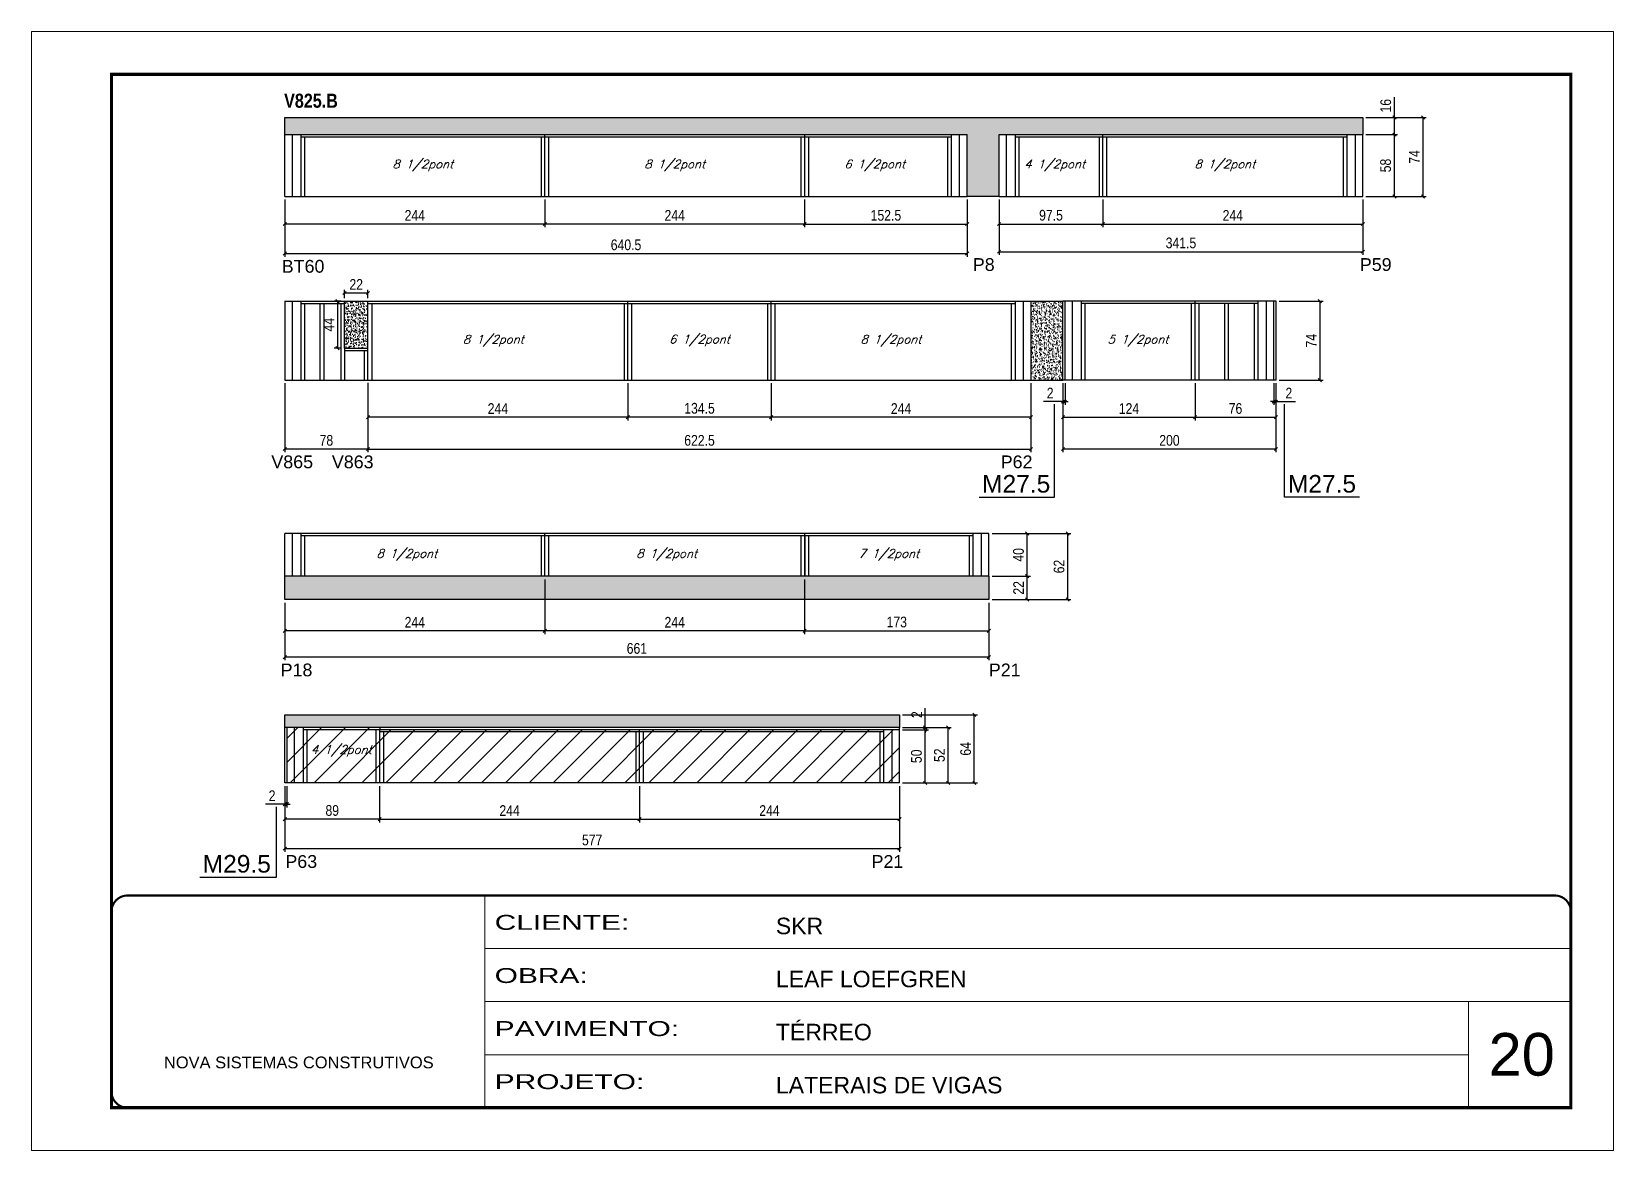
# Model space of a CAD drawing. Extents: x 3309 to 9590, y -2522 to 14608.
# Drawn here: x 8078 to 9563, y 8964 to 10014 of the extents above; entities that cross this region are included whole.
import ezdxf

# ---------------------------------------------------------------- set-up
doc = ezdxf.new("R2010")
doc.units = 0
doc.linetypes.add('CONTINUO', pattern=[0])
doc.linetypes.add('DASHED', pattern=[0.75, 0.5, -0.25])
for name, color, linetype in [('5', 5, 'Continuous'), ('COTA', 241, 'Continuous'), ('NOMENCLATURA', 7, 'Continuous'), ('Painéis', 200, 'Continuous'), ('SARR_2.2x7', 40, 'Continuous'), ('SARR_3.5x7', 81, 'Continuous'), ('texto', 7, 'Continuous')]:
    doc.layers.add(name, color=color, linetype=linetype)
for name, color, linetype, lineweight in [('CARIMBO', 255, 'Continuous', 9), ('Folhas', 255, 'Continuous', 9), ('Hachura', 251, 'Continuous', 9), ('SARRAFO DE PRESSAO', 251, 'DASHED', 9)]:
    doc.layers.add(name, color=color, linetype=linetype, lineweight=lineweight)
doc.styles.add('ARIAL', font='arial.ttf')
doc.styles.add('COTA TECNICA', font='techl___.ttf', dxfattribs={"height": 10})
doc.styles.add('Romans', font='romans.shx')
doc.styles.get("Standard").update_dxf_attribs({"font": 'arial.ttf'})
doc.styles.add('TECNICA', font='techb___.ttf', dxfattribs={"height": 10})
doc.styles.add('Tecnologia', font='')
doc.styles.get('Tecnologia').set_extended_font_data('Forgotten Futurist')
doc.dimstyles.new('PAINEL', dxfattribs={"dimtxt": 10, "dimasz": 3, "dimexe": 3, "dimexo": 3, "dimgap": 3, "dimtad": 1, "dimdec": 1, "dimzin": 12, "dimdsep": 46, "dimtxsty": 'COTA TECNICA', "dimblk1": 'OBLIQUE', "dimblk2": 'OBLIQUE', "dimsah": 1, "dimcen": 0.9, "dimclrd": 4, "dimclre": 4, "dimclrt": 240, "dimadec": 1, "dimazin": 3, "dimtfac": 1, "dimtdec": 1, "dimtmove": 0, "dimatfit": 3, "dimfxl": 1, "dimtolj": 1, "dimtzin": 12, "dimarcsym": 0})

msp = doc.modelspace()

# ---------------------------------------------------------------- texts
at = {"layer": '5', "linetype": 'Continuous'}
for s, rotation, p in [('P8', 0.00004, (8961.5, 9788.96)), ('P59', 0.00004, (9324.85, 9788.96)), ('BT60', 359.99996, (8312.7, 9787.31)), ('V865', 359.99996, (8302.93, 9603.75)), ('V863', 359.99996, (8359.75, 9603.75)), ('P62', 359.99996, (8987.7, 9603.75)), ('P18', 359.99996, (8311.64, 9408.47)), ('P21', 359.99996, (8976.55, 9408.47)), ('P63', 0.00004, (8316.09, 9228.68)), ('P21', 0.00004, (8866.46, 9228.68))]:
    msp.add_text(s, height=12, rotation=rotation, dxfattribs=at).set_placement(p)
at = {"layer": 'CARIMBO', "style": 'ARIAL'}
msp.add_text('20', height=40, dxfattribs=at).set_placement((9445.73, 9033.7))
at = {"layer": 'NOMENCLATURA', "style": 'TECNICA'}
msp.add_text('V825.B', height=13.2, dxfattribs=at).set_placement((8314.92, 9942.14))
at = {"layer": 'NOMENCLATURA', "linetype": 'Continuous'}
for s, p in [('M27.5', (8970.17, 9580.93)), ('M27.5', (9257.26, 9580.93)), ('M29.5', (8238.42, 9224.27, 0))]:
    msp.add_text(s, height=16.5, dxfattribs=at).set_placement(p)
at = {"layer": 'texto', "color": 2, "char_height": 8, "attachment_point": 5, "style": 'Romans'}
for s, insert in [('{\\Q19;\\C256;8 1/2pont}', (8445.14, 9887.95)), ('{\\Q19;\\C256;8 1/2pont}', (8681.64, 9887.95)), ('{\\Q19;\\C256;6 1/2pont}', (8869.39, 9887.95)), ('{\\Q19;\\C256;4 1/2pont}', (9038.39, 9887.95)), ('{\\Q19;\\C256;8 1/2pont}', (9198.14, 9887.95)), ('{\\Q19;\\C256;8 1/2pont}', (8511.37, 9723.48)), ('{\\Q19;\\C256;6 1/2pont}', (8704.89, 9723.62)), ('{\\Q19;\\C256;8 1/2pont}', (8884.64, 9723.48)), ('{\\Q19;\\C256;5 1/2pont}', (9116.64, 9723.48)), ('{\\Q19;\\C256;8 1/2pont}', (8430.14, 9522.46)), ('{\\Q19;\\C256;8 1/2pont}', (8674.14, 9522.46)), ('{\\Q19;\\C256;7 1/2pont}', (8882.64, 9522.46)), ('{\\Q19;\\C256;4 1/2pont}', (8368.64, 9338.43))]:
    msp.add_mtext(s, dxfattribs=dict(at, insert=insert))

# ---------------------------------------------------------------- blocks, each defined once
blk = doc.blocks.new('9999999999')
at = {"color": 30, "linetype": 'CONTINUO'}
for p, q in [((98564.6, 34230.2), (98564.6, 34429.4)), ((98564.6, 34379.6), (99584, 34379.6)), ((98564.6, 34329.8), (99488, 34329.8)), ((99584, 34329.8), (99488, 34329.8)), ((99488, 34329.8), (99488, 34230.2)), ((98564.6, 34280), (99488, 34280))]:
    blk.add_line(p, q, dxfattribs=at)
at = {"color": 30, "linetype": 'CONTINUO', "const_width": 2}
blk.add_lwpolyline([(99584, 34230.2), (99584, 34414.4, 0.414214), (99569, 34429.4), (98229, 34429.4, 0.414214), (98214, 34414.4), (98214, 34245.2, 0.414214), (98229, 34230.2), (99584, 34230.2)], format="xyb", dxfattribs=at)
at = {"layer": 'Folhas'}
blk.add_lwpolyline([(98139, 34190.2), (99624, 34190.2), (99624, 35240.2), (98139, 35240.2)], close=True, dxfattribs=at)
at = {"layer": 'Folhas', "color": 30, "const_width": 3}
blk.add_lwpolyline([(98214, 34230.2), (99584, 34230.2), (99584, 35200.2), (98214, 35200.2)], close=True, dxfattribs=at)
at = {"color": 7, "linetype": 'Continuous', "ltscale": 5, "style": 'ARIAL'}
for s, height, p in [('SKR', 15.48, (98837.7, 34393.1)), ('LEAF LOEFGREN', 15.483, (98837.7, 34343.3)), ('TÉRREO', 15.48, (98837.7, 34293.5)), ('NOVA SISTEMAS CONSTRUTIVOS', 11.059, (98263.2, 34267.2)), ('LATERAIS DE VIGAS', 15.483, (98837.7, 34243.7))]:
    blk.add_text(s, height=height, dxfattribs=at).set_placement(p)
at = {"layer": 'Folhas', "color": 7, "style": 'Tecnologia', "width": 1.5}
for s, p in [('CLIENTE:', (98573.7, 34397.2)), ('OBRA:', (98573.7, 34347.3)), ('PAVIMENTO:', (98573.7, 34297.5)), ('PROJETO:', (98573.7, 34247.7))]:
    blk.add_text(s, height=14, dxfattribs=at).set_placement(p)
blk = doc.blocks.new('_Oblique')
at = {"color": 0, "linetype": 'ByBlock', "lineweight": -2}
blk.add_line((-0.5, -0.5), (0.5, 0.5), dxfattribs=at)
blk = doc.blocks.new('*D2009')
at = {"layer": 'COTA', "color": 4, "linetype": 'ByBlock', "lineweight": -2, "transparency": 16777216}
for p, q in [((8986.1, 9855.9), (8986.1, 9830)), ((9083.6, 9855.9), (9083.6, 9830)), ((8986.1, 9833), (9083.6, 9833))]:
    blk.add_line(p, q, dxfattribs=at)
at = {"layer": 'Defpoints', "color": 0, "linetype": 'ByBlock', "transparency": 16777216}
for p in [(8986.1, 9858.9), (9083.6, 9858.9), (9083.6, 9833)]:
    blk.add_point(p, dxfattribs=at)
at = {"layer": 'COTA', "color": 4, "linetype": 'ByBlock', "lineweight": -2, "transparency": 16777216, "xscale": 3, "yscale": 3, "zscale": 3, "rotation": 180}
blk.add_blockref('_Oblique', (8986.1, 9833), dxfattribs=at)
at = {"layer": 'COTA', "color": 4, "linetype": 'ByBlock', "lineweight": -2, "transparency": 16777216, "xscale": 3, "yscale": 3, "zscale": 3}
blk.add_blockref('_Oblique', (9083.6, 9833), dxfattribs=at)
at = {"layer": 'COTA', "color": 240, "linetype": 'ByBlock', "transparency": 16777216, "insert": (9034.9, 9841.2), "char_height": 10, "attachment_point": 5, "style": 'COTA TECNICA'}
blk.add_mtext('\\A1;97.5', dxfattribs=at)
blk = doc.blocks.new('*D2010')
at = {"layer": 'COTA', "color": 4, "linetype": 'ByBlock', "lineweight": -2, "transparency": 16777216}
for p, q in [((9083.6, 9855.9), (9083.6, 9830)), ((9327.6, 9855.9), (9327.6, 9830)), ((9083.6, 9833), (9327.6, 9833))]:
    blk.add_line(p, q, dxfattribs=at)
at = {"layer": 'Defpoints', "color": 0, "linetype": 'ByBlock', "transparency": 16777216}
for p in [(9083.6, 9858.9), (9327.6, 9858.9), (9327.6, 9833)]:
    blk.add_point(p, dxfattribs=at)
at = {"layer": 'COTA', "color": 4, "linetype": 'ByBlock', "lineweight": -2, "transparency": 16777216, "xscale": 3, "yscale": 3, "zscale": 3, "rotation": 180}
blk.add_blockref('_Oblique', (9083.6, 9833), dxfattribs=at)
at = {"layer": 'COTA', "color": 4, "linetype": 'ByBlock', "lineweight": -2, "transparency": 16777216, "xscale": 3, "yscale": 3, "zscale": 3}
blk.add_blockref('_Oblique', (9327.6, 9833), dxfattribs=at)
at = {"layer": 'COTA', "color": 240, "linetype": 'ByBlock', "transparency": 16777216, "insert": (9205.6, 9841.1), "char_height": 10, "attachment_point": 5, "style": 'COTA TECNICA'}
blk.add_mtext('\\A1;244', dxfattribs=at)
blk = doc.blocks.new('*D2014')
at = {"layer": 'COTA', "color": 4, "linetype": 'ByBlock', "lineweight": -2, "transparency": 16777216}
for p, q in [((8986.1, 9855.9), (8986.1, 9804)), ((9327.6, 9855.9), (9327.6, 9804)), ((8986.1, 9807), (9327.6, 9807))]:
    blk.add_line(p, q, dxfattribs=at)
at = {"layer": 'Defpoints', "color": 0, "linetype": 'ByBlock', "transparency": 16777216}
for p in [(8986.1, 9858.9), (9327.6, 9858.9), (9327.6, 9807)]:
    blk.add_point(p, dxfattribs=at)
at = {"layer": 'COTA', "color": 4, "linetype": 'ByBlock', "lineweight": -2, "transparency": 16777216, "xscale": 3, "yscale": 3, "zscale": 3, "rotation": 180}
blk.add_blockref('_Oblique', (8986.1, 9807), dxfattribs=at)
at = {"layer": 'COTA', "color": 4, "linetype": 'ByBlock', "lineweight": -2, "transparency": 16777216, "xscale": 3, "yscale": 3, "zscale": 3}
blk.add_blockref('_Oblique', (9327.6, 9807), dxfattribs=at)
at = {"layer": 'COTA', "color": 240, "linetype": 'ByBlock', "transparency": 16777216, "insert": (9156.9, 9815.2), "char_height": 10, "attachment_point": 5, "style": 'COTA TECNICA'}
blk.add_mtext('\\A1;341.5', dxfattribs=at)
blk = doc.blocks.new('*D2011')
at = {"layer": 'COTA', "color": 4, "linetype": 'ByBlock', "lineweight": -2, "transparency": 16777216}
for p, q in [((8803.6, 9855.9), (8803.6, 9830)), ((8956.1, 9855.9), (8956.1, 9830)), ((8803.6, 9833), (8956.1, 9833))]:
    blk.add_line(p, q, dxfattribs=at)
at = {"layer": 'Defpoints', "color": 0, "linetype": 'ByBlock', "transparency": 16777216}
for p in [(8803.6, 9858.9), (8956.1, 9858.9), (8956.1, 9833)]:
    blk.add_point(p, dxfattribs=at)
at = {"layer": 'COTA', "color": 4, "linetype": 'ByBlock', "lineweight": -2, "transparency": 16777216, "xscale": 3, "yscale": 3, "zscale": 3, "rotation": 180}
blk.add_blockref('_Oblique', (8803.6, 9833), dxfattribs=at)
at = {"layer": 'COTA', "color": 4, "linetype": 'ByBlock', "lineweight": -2, "transparency": 16777216, "xscale": 3, "yscale": 3, "zscale": 3}
blk.add_blockref('_Oblique', (8956.1, 9833), dxfattribs=at)
at = {"layer": 'COTA', "color": 240, "linetype": 'ByBlock', "transparency": 16777216, "insert": (8879.9, 9841.1), "char_height": 10, "attachment_point": 5, "style": 'COTA TECNICA'}
blk.add_mtext('\\A1;152.5', dxfattribs=at)
blk = doc.blocks.new('*D2015')
at = {"layer": 'COTA', "color": 4, "linetype": 'ByBlock', "lineweight": -2, "transparency": 16777216}
for p, q in [((8315.6, 9855.9), (8315.6, 9802.3)), ((8956.1, 9855.9), (8956.1, 9802.3)), ((8315.6, 9805.3), (8956.1, 9805.3))]:
    blk.add_line(p, q, dxfattribs=at)
at = {"layer": 'Defpoints', "color": 0, "linetype": 'ByBlock', "transparency": 16777216}
for p in [(8315.6, 9858.9), (8956.1, 9858.9), (8956.1, 9805.3)]:
    blk.add_point(p, dxfattribs=at)
at = {"layer": 'COTA', "color": 4, "linetype": 'ByBlock', "lineweight": -2, "transparency": 16777216, "xscale": 3, "yscale": 3, "zscale": 3, "rotation": 180}
blk.add_blockref('_Oblique', (8315.6, 9805.3), dxfattribs=at)
at = {"layer": 'COTA', "color": 4, "linetype": 'ByBlock', "lineweight": -2, "transparency": 16777216, "xscale": 3, "yscale": 3, "zscale": 3}
blk.add_blockref('_Oblique', (8956.1, 9805.3), dxfattribs=at)
at = {"layer": 'COTA', "color": 240, "linetype": 'ByBlock', "transparency": 16777216, "insert": (8635.9, 9813.4), "char_height": 10, "attachment_point": 5, "style": 'COTA TECNICA'}
blk.add_mtext('\\A1;640.5', dxfattribs=at)
blk = doc.blocks.new('*D2016')
at = {"layer": 'COTA', "color": 4, "lineweight": -2, "transparency": 16777216}
for p, q in [((9330.6, 9916.9), (9360.3, 9916.9)), ((9357.3, 9858.9), (9357.3, 9916.9)), ((9330.6, 9858.9), (9360.3, 9858.9))]:
    blk.add_line(p, q, dxfattribs=at)
at = {"layer": 'Defpoints', "color": 0, "transparency": 16777216}
for p in [(9327.6, 9916.9), (9357.3, 9916.9), (9327.6, 9858.9)]:
    blk.add_point(p, dxfattribs=at)
at = {"layer": 'COTA', "color": 4, "lineweight": -2, "transparency": 16777216, "xscale": 3, "yscale": 3, "zscale": 3}
for p, rotation in [((9357.3, 9916.9), 90), ((9357.3, 9858.9), 270)]:
    blk.add_blockref('_Oblique', p, dxfattribs=dict(at, rotation=rotation))
at = {"layer": 'COTA', "color": 240, "transparency": 16777216, "insert": (9349.1, 9887.9), "char_height": 10, "attachment_point": 5, "rotation": 90, "style": 'COTA TECNICA'}
blk.add_mtext('\\A1;58', dxfattribs=at)
blk = doc.blocks.new('*D2012')
at = {"layer": 'COTA', "color": 4, "lineweight": -2, "transparency": 16777216}
for p, q in [((8559.6, 9855.9), (8559.6, 9830)), ((8803.6, 9855.9), (8803.6, 9830)), ((8803.6, 9833), (8559.6, 9833))]:
    blk.add_line(p, q, dxfattribs=at)
at = {"layer": 'Defpoints', "color": 0, "transparency": 16777216}
for p in [(8559.6, 9858.9, 0), (8803.6, 9858.9, 0), (8559.6, 9833)]:
    blk.add_point(p, dxfattribs=at)
at = {"layer": 'COTA', "color": 4, "lineweight": -2, "transparency": 16777216, "xscale": 3, "yscale": 3, "zscale": 3, "rotation": 180}
blk.add_blockref('_Oblique', (8559.6, 9833), dxfattribs=at)
at = {"layer": 'COTA', "color": 4, "lineweight": -2, "transparency": 16777216, "xscale": 3, "yscale": 3, "zscale": 3}
blk.add_blockref('_Oblique', (8803.6, 9833), dxfattribs=at)
at = {"layer": 'COTA', "color": 240, "transparency": 16777216, "insert": (8681.6, 9841.1), "char_height": 10, "attachment_point": 5, "style": 'COTA TECNICA'}
blk.add_mtext('\\A1;244', dxfattribs=at)
blk = doc.blocks.new('*D2013')
at = {"layer": 'COTA', "color": 4, "lineweight": -2, "transparency": 16777216}
for p, q in [((9330.6, 9932.9), (9387.1, 9932.9)), ((9384.1, 9932.9), (9384.1, 9858.9)), ((9330.6, 9858.9), (9387.1, 9858.9))]:
    blk.add_line(p, q, dxfattribs=at)
at = {"layer": 'Defpoints', "color": 0, "transparency": 16777216}
for p in [(9327.6, 9932.9, 0), (9327.6, 9858.9, 0), (9384.1, 9858.9)]:
    blk.add_point(p, dxfattribs=at)
at = {"layer": 'COTA', "color": 4, "lineweight": -2, "transparency": 16777216, "xscale": 3, "yscale": 3, "zscale": 3}
for p, rotation in [((9384.1, 9932.9), 90), ((9384.1, 9858.9), 270)]:
    blk.add_blockref('_Oblique', p, dxfattribs=dict(at, rotation=rotation))
at = {"layer": 'COTA', "color": 240, "transparency": 16777216, "insert": (9376.1, 9895.9), "char_height": 10, "attachment_point": 5, "rotation": 90, "style": 'COTA TECNICA'}
blk.add_mtext('\\A1;74', dxfattribs=at)
blk = doc.blocks.new('*D2017')
at = {"layer": 'COTA', "color": 4, "lineweight": -2, "transparency": 16777216}
for p, q in [((8315.6, 9855.9), (8315.6, 9830)), ((8559.6, 9855.9), (8559.6, 9830)), ((8559.6, 9833), (8315.6, 9833))]:
    blk.add_line(p, q, dxfattribs=at)
at = {"layer": 'Defpoints', "color": 0, "transparency": 16777216}
for p in [(8315.6, 9858.9, 0), (8559.6, 9858.9, 0), (8315.6, 9833)]:
    blk.add_point(p, dxfattribs=at)
at = {"layer": 'COTA', "color": 4, "lineweight": -2, "transparency": 16777216, "xscale": 3, "yscale": 3, "zscale": 3, "rotation": 180}
blk.add_blockref('_Oblique', (8315.6, 9833), dxfattribs=at)
at = {"layer": 'COTA', "color": 4, "lineweight": -2, "transparency": 16777216, "xscale": 3, "yscale": 3, "zscale": 3}
blk.add_blockref('_Oblique', (8559.6, 9833), dxfattribs=at)
at = {"layer": 'COTA', "color": 240, "transparency": 16777216, "insert": (8437.6, 9841.1), "char_height": 10, "attachment_point": 5, "style": 'COTA TECNICA'}
blk.add_mtext('\\A1;244', dxfattribs=at)
blk = doc.blocks.new('*D2018')
at = {"layer": 'COTA', "color": 4, "lineweight": -2, "transparency": 16777216}
for p, q in [((9357.3, 9932.9), (9357.3, 9952)), ((9330.6, 9932.9), (9360.3, 9932.9)), ((9357.3, 9916.9), (9357.3, 9932.9)), ((9330.6, 9916.9), (9360.3, 9916.9))]:
    blk.add_line(p, q, dxfattribs=at)
at = {"layer": 'Defpoints', "color": 0, "transparency": 16777216}
for p in [(9327.6, 9932.9, 0), (9357.3, 9932.9), (9327.6, 9916.9, 0)]:
    blk.add_point(p, dxfattribs=at)
at = {"layer": 'COTA', "color": 4, "lineweight": -2, "transparency": 16777216, "xscale": 3, "yscale": 3, "zscale": 3}
for p, rotation in [((9357.3, 9932.9), 90), ((9357.3, 9916.9), 270)]:
    blk.add_blockref('_Oblique', p, dxfattribs=dict(at, rotation=rotation))
at = {"layer": 'COTA', "color": 240, "transparency": 16777216, "insert": (9349.2, 9944), "char_height": 10, "attachment_point": 5, "rotation": 90, "style": 'COTA TECNICA'}
blk.add_mtext('\\A1;16', dxfattribs=at)
blk = doc.blocks.new('*D2020')
at = {"layer": 'COTA', "color": 4, "lineweight": -2, "transparency": 16777216}
for p, q in [((8393.6, 9683.5), (8393.6, 9648.7)), ((8637.6, 9683.5), (8637.6, 9648.7)), ((8637.6, 9651.7), (8393.6, 9651.7))]:
    blk.add_line(p, q, dxfattribs=at)
at = {"layer": 'Defpoints', "color": 0, "transparency": 16777216}
for p in [(8393.6, 9686.5), (8637.6, 9686.5), (8393.6, 9651.7)]:
    blk.add_point(p, dxfattribs=at)
at = {"layer": 'COTA', "color": 4, "lineweight": -2, "transparency": 16777216, "xscale": 3, "yscale": 3, "zscale": 3, "rotation": 180}
blk.add_blockref('_Oblique', (8393.6, 9651.7), dxfattribs=at)
at = {"layer": 'COTA', "color": 4, "lineweight": -2, "transparency": 16777216, "xscale": 3, "yscale": 3, "zscale": 3}
blk.add_blockref('_Oblique', (8637.6, 9651.7), dxfattribs=at)
at = {"layer": 'COTA', "color": 240, "transparency": 16777216, "insert": (8515.6, 9659.8), "char_height": 10, "attachment_point": 5, "style": 'COTA TECNICA'}
blk.add_mtext('\\A1;244', dxfattribs=at)
blk = doc.blocks.new('*D2019')
at = {"layer": 'COTA', "color": 4, "lineweight": -2, "transparency": 16777216}
for p, q in [((8315.6, 9683.5), (8315.6, 9618.8)), ((8393.6, 9683.5), (8393.6, 9618.8)), ((8393.6, 9621.8), (8315.6, 9621.8))]:
    blk.add_line(p, q, dxfattribs=at)
at = {"layer": 'Defpoints', "color": 0, "transparency": 16777216}
for p in [(8315.6, 9686.5), (8393.6, 9686.5), (8315.6, 9621.8)]:
    blk.add_point(p, dxfattribs=at)
at = {"layer": 'COTA', "color": 4, "lineweight": -2, "transparency": 16777216, "xscale": 3, "yscale": 3, "zscale": 3, "rotation": 180}
blk.add_blockref('_Oblique', (8315.6, 9621.8), dxfattribs=at)
at = {"layer": 'COTA', "color": 4, "lineweight": -2, "transparency": 16777216, "xscale": 3, "yscale": 3, "zscale": 3}
blk.add_blockref('_Oblique', (8393.6, 9621.8), dxfattribs=at)
at = {"layer": 'COTA', "color": 240, "transparency": 16777216, "insert": (8354.6, 9629.9), "char_height": 10, "attachment_point": 5, "style": 'COTA TECNICA'}
blk.add_mtext('\\A1;78', dxfattribs=at)
blk = doc.blocks.new('*D2021')
at = {"layer": 'COTA', "color": 4, "lineweight": -2, "transparency": 16777216}
for p, q in [((8772.1, 9683.5), (8772.1, 9648.7)), ((9016.1, 9683.5), (9016.1, 9648.7)), ((9016.1, 9651.7), (8772.1, 9651.7))]:
    blk.add_line(p, q, dxfattribs=at)
at = {"layer": 'Defpoints', "color": 0, "transparency": 16777216}
for p in [(8772.1, 9686.5), (9016.1, 9686.5), (8772.1, 9651.7)]:
    blk.add_point(p, dxfattribs=at)
at = {"layer": 'COTA', "color": 4, "lineweight": -2, "transparency": 16777216, "xscale": 3, "yscale": 3, "zscale": 3, "rotation": 180}
blk.add_blockref('_Oblique', (8772.1, 9651.7), dxfattribs=at)
at = {"layer": 'COTA', "color": 4, "lineweight": -2, "transparency": 16777216, "xscale": 3, "yscale": 3, "zscale": 3}
blk.add_blockref('_Oblique', (9016.1, 9651.7), dxfattribs=at)
at = {"layer": 'COTA', "color": 240, "transparency": 16777216, "insert": (8894.1, 9659.8), "char_height": 10, "attachment_point": 5, "style": 'COTA TECNICA'}
blk.add_mtext('\\A1;244', dxfattribs=at)
blk = doc.blocks.new('*D2022')
at = {"layer": 'COTA', "color": 4, "lineweight": -2, "transparency": 16777216}
for p, q in [((8637.6, 9683.5), (8637.6, 9648.7)), ((8772.1, 9683.5), (8772.1, 9648.7)), ((8772.1, 9651.7), (8637.6, 9651.7))]:
    blk.add_line(p, q, dxfattribs=at)
at = {"layer": 'Defpoints', "color": 0, "transparency": 16777216}
for p in [(8637.6, 9686.5), (8772.1, 9686.5), (8637.6, 9651.7)]:
    blk.add_point(p, dxfattribs=at)
at = {"layer": 'COTA', "color": 4, "lineweight": -2, "transparency": 16777216, "xscale": 3, "yscale": 3, "zscale": 3, "rotation": 180}
blk.add_blockref('_Oblique', (8637.6, 9651.7), dxfattribs=at)
at = {"layer": 'COTA', "color": 4, "lineweight": -2, "transparency": 16777216, "xscale": 3, "yscale": 3, "zscale": 3}
blk.add_blockref('_Oblique', (8772.1, 9651.7), dxfattribs=at)
at = {"layer": 'COTA', "color": 240, "transparency": 16777216, "insert": (8704.9, 9660), "char_height": 10, "attachment_point": 5, "style": 'COTA TECNICA'}
blk.add_mtext('\\A1;134.5', dxfattribs=at)
blk = doc.blocks.new('*D2023')
at = {"layer": 'COTA', "color": 4, "lineweight": -2, "transparency": 16777216}
for p, q in [((8371.6, 9763.5), (8371.6, 9771.3)), ((8393.6, 9763.5), (8393.6, 9771.3)), ((8371.6, 9768.3), (8393.6, 9768.3))]:
    blk.add_line(p, q, dxfattribs=at)
at = {"layer": 'Defpoints', "color": 0, "transparency": 16777216}
for p in [(8371.6, 9760.5), (8393.6, 9768.3), (8393.6, 9760.5)]:
    blk.add_point(p, dxfattribs=at)
at = {"layer": 'COTA', "color": 4, "lineweight": -2, "transparency": 16777216, "xscale": 3, "yscale": 3, "zscale": 3, "rotation": 180}
blk.add_blockref('_Oblique', (8371.6, 9768.3), dxfattribs=at)
at = {"layer": 'COTA', "color": 4, "lineweight": -2, "transparency": 16777216, "xscale": 3, "yscale": 3, "zscale": 3}
blk.add_blockref('_Oblique', (8393.6, 9768.3), dxfattribs=at)
at = {"layer": 'COTA', "color": 240, "transparency": 16777216, "insert": (8382.6, 9776.3), "char_height": 10, "attachment_point": 5, "style": 'COTA TECNICA'}
blk.add_mtext('\\A1;22', dxfattribs=at)
blk = doc.blocks.new('*D2024')
at = {"layer": 'COTA', "color": 4, "lineweight": -2, "transparency": 16777216}
for p, q in [((8368.6, 9760.5), (8362, 9760.5)), ((8365, 9760.5), (8365, 9716.5)), ((8368.6, 9716.5), (8362, 9716.5))]:
    blk.add_line(p, q, dxfattribs=at)
at = {"layer": 'Defpoints', "color": 0, "transparency": 16777216}
for p in [(8371.6, 9760.5), (8365, 9716.5), (8371.6, 9716.5)]:
    blk.add_point(p, dxfattribs=at)
at = {"layer": 'COTA', "color": 4, "lineweight": -2, "transparency": 16777216, "xscale": 3, "yscale": 3, "zscale": 3}
for p, rotation in [((8365, 9760.5), 90), ((8365, 9716.5), 270)]:
    blk.add_blockref('_Oblique', p, dxfattribs=dict(at, rotation=rotation))
at = {"layer": 'COTA', "color": 240, "transparency": 16777216, "insert": (8356.9, 9738.5), "char_height": 10, "attachment_point": 5, "rotation": 90, "style": 'COTA TECNICA'}
blk.add_mtext('\\A1;44', dxfattribs=at)
blk = doc.blocks.new('*D2025')
at = {"layer": 'COTA', "color": 4, "lineweight": -2, "transparency": 16777216}
for p, q in [((9046.1, 9683.5), (9046.1, 9618.8)), ((9246.1, 9683.5), (9246.1, 9618.8)), ((9246.1, 9621.8), (9046.1, 9621.8))]:
    blk.add_line(p, q, dxfattribs=at)
at = {"layer": 'Defpoints', "color": 0, "transparency": 16777216}
for p in [(9046.1, 9686.5), (9246.1, 9686.5), (9046.1, 9621.8)]:
    blk.add_point(p, dxfattribs=at)
at = {"layer": 'COTA', "color": 4, "lineweight": -2, "transparency": 16777216, "xscale": 3, "yscale": 3, "zscale": 3, "rotation": 180}
blk.add_blockref('_Oblique', (9046.1, 9621.8), dxfattribs=at)
at = {"layer": 'COTA', "color": 4, "lineweight": -2, "transparency": 16777216, "xscale": 3, "yscale": 3, "zscale": 3}
blk.add_blockref('_Oblique', (9246.1, 9621.8), dxfattribs=at)
at = {"layer": 'COTA', "color": 240, "transparency": 16777216, "insert": (9146.1, 9629.9), "char_height": 10, "attachment_point": 5, "style": 'COTA TECNICA'}
blk.add_mtext('\\A1;200', dxfattribs=at)
blk = doc.blocks.new('*D2026')
at = {"layer": 'COTA', "color": 4, "lineweight": -2, "transparency": 16777216}
for p, q in [((8393.6, 9683.9), (8393.6, 9618.8)), ((9016.1, 9683.5), (9016.1, 9618.8)), ((8393.6, 9621.8), (9016.1, 9621.8))]:
    blk.add_line(p, q, dxfattribs=at)
at = {"layer": 'Defpoints', "color": 0, "transparency": 16777216}
for p in [(8393.6, 9686.9), (9016.1, 9686.5), (9016.1, 9621.8)]:
    blk.add_point(p, dxfattribs=at)
at = {"layer": 'COTA', "color": 4, "lineweight": -2, "transparency": 16777216, "xscale": 3, "yscale": 3, "zscale": 3, "rotation": 180}
blk.add_blockref('_Oblique', (8393.6, 9621.8), dxfattribs=at)
at = {"layer": 'COTA', "color": 4, "lineweight": -2, "transparency": 16777216, "xscale": 3, "yscale": 3, "zscale": 3}
blk.add_blockref('_Oblique', (9016.1, 9621.8), dxfattribs=at)
at = {"layer": 'COTA', "color": 240, "transparency": 16777216, "insert": (8704.9, 9629.9), "char_height": 10, "attachment_point": 5, "style": 'COTA TECNICA'}
blk.add_mtext('\\A1;622.5', dxfattribs=at)
blk = doc.blocks.new('*D2027')
at = {"layer": 'COTA', "color": 4, "lineweight": -2, "transparency": 16777216}
for p, q in [((9046.1, 9683.5), (9046.1, 9648.7)), ((9170.1, 9683.5), (9170.1, 9648.7)), ((9046.1, 9651.7), (9170.1, 9651.7))]:
    blk.add_line(p, q, dxfattribs=at)
at = {"layer": 'Defpoints', "color": 0, "transparency": 16777216}
for p in [(9046.1, 9686.5), (9170.1, 9686.5), (9170.1, 9651.7)]:
    blk.add_point(p, dxfattribs=at)
at = {"layer": 'COTA', "color": 4, "lineweight": -2, "transparency": 16777216, "xscale": 3, "yscale": 3, "zscale": 3, "rotation": 180}
blk.add_blockref('_Oblique', (9046.1, 9651.7), dxfattribs=at)
at = {"layer": 'COTA', "color": 4, "lineweight": -2, "transparency": 16777216, "xscale": 3, "yscale": 3, "zscale": 3}
blk.add_blockref('_Oblique', (9170.1, 9651.7), dxfattribs=at)
at = {"layer": 'COTA', "color": 240, "transparency": 16777216, "insert": (9108.1, 9659.8), "char_height": 10, "attachment_point": 5, "style": 'COTA TECNICA'}
blk.add_mtext('\\A1;124', dxfattribs=at)
blk = doc.blocks.new('*D2028')
at = {"layer": 'COTA', "color": 4, "lineweight": -2, "transparency": 16777216}
for p, q in [((9170.1, 9683.5), (9170.1, 9648.7)), ((9246.1, 9683.5), (9246.1, 9648.7)), ((9170.1, 9651.7), (9246.1, 9651.7))]:
    blk.add_line(p, q, dxfattribs=at)
at = {"layer": 'Defpoints', "color": 0, "transparency": 16777216}
for p in [(9170.1, 9686.5), (9246.1, 9686.5), (9246.1, 9651.7)]:
    blk.add_point(p, dxfattribs=at)
at = {"layer": 'COTA', "color": 4, "lineweight": -2, "transparency": 16777216, "xscale": 3, "yscale": 3, "zscale": 3, "rotation": 180}
blk.add_blockref('_Oblique', (9170.1, 9651.7), dxfattribs=at)
at = {"layer": 'COTA', "color": 4, "lineweight": -2, "transparency": 16777216, "xscale": 3, "yscale": 3, "zscale": 3}
blk.add_blockref('_Oblique', (9246.1, 9651.7), dxfattribs=at)
at = {"layer": 'COTA', "color": 240, "transparency": 16777216, "insert": (9208.1, 9659.8), "char_height": 10, "attachment_point": 5, "style": 'COTA TECNICA'}
blk.add_mtext('\\A1;76', dxfattribs=at)
blk = doc.blocks.new('*D2029')
at = {"layer": 'COTA', "color": 4, "lineweight": -2, "transparency": 16777216}
for p, q in [((9046.1, 9683.5), (9046.1, 9663.3)), ((9048.1, 9683.5), (9048.1, 9663.3)), ((9046.1, 9666.3), (9028, 9666.3)), ((9048.1, 9666.3), (9046.1, 9666.3)), ((9048.1, 9666.3), (9051.1, 9666.3))]:
    blk.add_line(p, q, dxfattribs=at)
at = {"layer": 'Defpoints', "color": 0, "transparency": 16777216}
for p in [(9046.1, 9686.5), (9048.1, 9686.5), (9046.1, 9666.3)]:
    blk.add_point(p, dxfattribs=at)
at = {"layer": 'COTA', "color": 4, "lineweight": -2, "transparency": 16777216, "xscale": 3, "yscale": 3, "zscale": 3}
blk.add_blockref('_Oblique', (9046.1, 9666.3), dxfattribs=at)
at = {"layer": 'COTA', "color": 4, "lineweight": -2, "transparency": 16777216, "xscale": 3, "yscale": 3, "zscale": 3, "rotation": 180}
blk.add_blockref('_Oblique', (9048.1, 9666.3), dxfattribs=at)
at = {"layer": 'COTA', "color": 240, "transparency": 16777216, "insert": (9034.1, 9674.3), "char_height": 10, "attachment_point": 5, "style": 'COTA TECNICA'}
blk.add_mtext('\\A1;2', dxfattribs=at)
blk = doc.blocks.new('*D2030')
at = {"layer": 'COTA', "color": 4, "lineweight": -2, "transparency": 16777216}
for p, q in [((9244.1, 9683.5), (9244.1, 9663.3)), ((9246.1, 9683.5), (9246.1, 9663.3)), ((9244.1, 9666.3), (9241.1, 9666.3)), ((9244.1, 9666.3), (9246.1, 9666.3)), ((9246.1, 9666.3), (9264.3, 9666.3))]:
    blk.add_line(p, q, dxfattribs=at)
at = {"layer": 'Defpoints', "color": 0, "transparency": 16777216}
for p in [(9244.1, 9686.5), (9246.1, 9686.5), (9246.1, 9666.3)]:
    blk.add_point(p, dxfattribs=at)
at = {"layer": 'COTA', "color": 4, "lineweight": -2, "transparency": 16777216, "xscale": 3, "yscale": 3, "zscale": 3}
blk.add_blockref('_Oblique', (9244.1, 9666.3), dxfattribs=at)
at = {"layer": 'COTA', "color": 4, "lineweight": -2, "transparency": 16777216, "xscale": 3, "yscale": 3, "zscale": 3, "rotation": 180}
blk.add_blockref('_Oblique', (9246.1, 9666.3), dxfattribs=at)
at = {"layer": 'COTA', "color": 240, "transparency": 16777216, "insert": (9258.2, 9674.3), "char_height": 10, "attachment_point": 5, "style": 'COTA TECNICA'}
blk.add_mtext('\\A1;2', dxfattribs=at)
blk = doc.blocks.new('*D2031')
at = {"layer": 'COTA', "color": 4, "lineweight": -2, "transparency": 16777216}
for p, q in [((9249.1, 9760.5), (9290.3, 9760.5)), ((9287.3, 9760.5), (9287.3, 9686.5)), ((9249.1, 9686.5), (9290.3, 9686.5))]:
    blk.add_line(p, q, dxfattribs=at)
at = {"layer": 'Defpoints', "color": 0, "transparency": 16777216}
for p in [(9246.1, 9760.5), (9246.1, 9686.5), (9287.3, 9686.5)]:
    blk.add_point(p, dxfattribs=at)
at = {"layer": 'COTA', "color": 4, "lineweight": -2, "transparency": 16777216, "xscale": 3, "yscale": 3, "zscale": 3}
for p, rotation in [((9287.3, 9760.5), 90), ((9287.3, 9686.5), 270)]:
    blk.add_blockref('_Oblique', p, dxfattribs=dict(at, rotation=rotation))
at = {"layer": 'COTA', "color": 240, "transparency": 16777216, "insert": (9279.3, 9723.5), "char_height": 10, "attachment_point": 5, "rotation": 90, "style": 'COTA TECNICA'}
blk.add_mtext('\\A1;74', dxfattribs=at)
blk = doc.blocks.new('*D2032')
at = {"layer": 'COTA', "color": 4, "linetype": 'ByBlock', "lineweight": -2, "transparency": 16777216}
for p, q in [((8559.6, 9499.5), (8559.6, 9448.1)), ((8803.6, 9499.5), (8803.6, 9448.1)), ((8803.6, 9451.1), (8559.6, 9451.1))]:
    blk.add_line(p, q, dxfattribs=at)
at = {"layer": 'Defpoints', "color": 0, "linetype": 'ByBlock', "transparency": 16777216}
for p in [(8559.6, 9502.5), (8803.6, 9502.5), (8559.6, 9451.1)]:
    blk.add_point(p, dxfattribs=at)
at = {"layer": 'COTA', "color": 4, "linetype": 'ByBlock', "lineweight": -2, "transparency": 16777216, "xscale": 3, "yscale": 3, "zscale": 3, "rotation": 180}
blk.add_blockref('_Oblique', (8559.6, 9451.1), dxfattribs=at)
at = {"layer": 'COTA', "color": 4, "linetype": 'ByBlock', "lineweight": -2, "transparency": 16777216, "xscale": 3, "yscale": 3, "zscale": 3}
blk.add_blockref('_Oblique', (8803.6, 9451.1), dxfattribs=at)
at = {"layer": 'COTA', "color": 240, "linetype": 'ByBlock', "transparency": 16777216, "insert": (8681.6, 9459.2), "char_height": 10, "attachment_point": 5, "style": 'COTA TECNICA'}
blk.add_mtext('\\A1;244', dxfattribs=at)
blk = doc.blocks.new('*D2033')
at = {"layer": 'COTA', "color": 4, "linetype": 'ByBlock', "lineweight": -2, "transparency": 16777216}
for p, q in [((8559.6, 9499.5), (8559.6, 9448.1)), ((8315.6, 9477.5), (8315.6, 9448.1)), ((8559.6, 9451.1), (8315.6, 9451.1))]:
    blk.add_line(p, q, dxfattribs=at)
at = {"layer": 'Defpoints', "color": 0, "linetype": 'ByBlock', "transparency": 16777216}
for p in [(8559.6, 9502.5), (8315.6, 9480.5), (8315.6, 9451.1)]:
    blk.add_point(p, dxfattribs=at)
at = {"layer": 'COTA', "color": 4, "linetype": 'ByBlock', "lineweight": -2, "transparency": 16777216, "xscale": 3, "yscale": 3, "zscale": 3, "rotation": 180}
blk.add_blockref('_Oblique', (8315.6, 9451.1), dxfattribs=at)
at = {"layer": 'COTA', "color": 4, "linetype": 'ByBlock', "lineweight": -2, "transparency": 16777216, "xscale": 3, "yscale": 3, "zscale": 3}
blk.add_blockref('_Oblique', (8559.6, 9451.1), dxfattribs=at)
at = {"layer": 'COTA', "color": 240, "linetype": 'ByBlock', "transparency": 16777216, "insert": (8437.6, 9459.2), "char_height": 10, "attachment_point": 5, "style": 'COTA TECNICA'}
blk.add_mtext('\\A1;244', dxfattribs=at)
blk = doc.blocks.new('*D2034')
at = {"layer": 'COTA', "color": 4, "linetype": 'ByBlock', "lineweight": -2, "transparency": 16777216}
for p, q in [((8315.6, 9477.5), (8315.6, 9423.5)), ((8976.6, 9477.5), (8976.6, 9423.5)), ((8976.6, 9426.5), (8315.6, 9426.5))]:
    blk.add_line(p, q, dxfattribs=at)
at = {"layer": 'Defpoints', "color": 0, "linetype": 'ByBlock', "transparency": 16777216}
for p in [(8315.6, 9480.5), (8976.6, 9480.5), (8315.6, 9426.5)]:
    blk.add_point(p, dxfattribs=at)
at = {"layer": 'COTA', "color": 4, "linetype": 'ByBlock', "lineweight": -2, "transparency": 16777216, "xscale": 3, "yscale": 3, "zscale": 3, "rotation": 180}
blk.add_blockref('_Oblique', (8315.6, 9426.5), dxfattribs=at)
at = {"layer": 'COTA', "color": 4, "linetype": 'ByBlock', "lineweight": -2, "transparency": 16777216, "xscale": 3, "yscale": 3, "zscale": 3}
blk.add_blockref('_Oblique', (8976.6, 9426.5), dxfattribs=at)
at = {"layer": 'COTA', "color": 240, "linetype": 'ByBlock', "transparency": 16777216, "insert": (8646.1, 9434.6), "char_height": 10, "attachment_point": 5, "style": 'COTA TECNICA'}
blk.add_mtext('\\A1;661', dxfattribs=at)
blk = doc.blocks.new('*D2035')
at = {"layer": 'COTA', "color": 4, "lineweight": -2, "transparency": 16777216}
for p, q in [((8803.6, 9499.5), (8803.6, 9448.1)), ((8976.6, 9477.5), (8976.6, 9448.1)), ((8803.6, 9451.1), (8976.6, 9451.1))]:
    blk.add_line(p, q, dxfattribs=at)
at = {"layer": 'Defpoints', "color": 0, "transparency": 16777216}
for p in [(8803.6, 9502.5), (8976.6, 9480.5), (8976.6, 9451.1)]:
    blk.add_point(p, dxfattribs=at)
at = {"layer": 'COTA', "color": 4, "lineweight": -2, "transparency": 16777216, "xscale": 3, "yscale": 3, "zscale": 3, "rotation": 180}
blk.add_blockref('_Oblique', (8803.6, 9451.1), dxfattribs=at)
at = {"layer": 'COTA', "color": 4, "lineweight": -2, "transparency": 16777216, "xscale": 3, "yscale": 3, "zscale": 3}
blk.add_blockref('_Oblique', (8976.6, 9451.1), dxfattribs=at)
at = {"layer": 'COTA', "color": 240, "transparency": 16777216, "insert": (8890.1, 9459.4), "char_height": 10, "attachment_point": 5, "style": 'COTA TECNICA'}
blk.add_mtext('\\A1;173', dxfattribs=at)
blk = doc.blocks.new('*D2036')
at = {"layer": 'COTA', "color": 4, "lineweight": -2, "transparency": 16777216}
for p, q in [((8979.6, 9502.5), (9015.5, 9502.5)), ((9012.5, 9480.5), (9012.5, 9502.5)), ((8979.6, 9480.5), (9015.5, 9480.5))]:
    blk.add_line(p, q, dxfattribs=at)
at = {"layer": 'Defpoints', "color": 0, "transparency": 16777216}
for p in [(8976.6, 9502.5), (9012.5, 9502.5), (8976.6, 9480.5)]:
    blk.add_point(p, dxfattribs=at)
at = {"layer": 'COTA', "color": 4, "lineweight": -2, "transparency": 16777216, "xscale": 3, "yscale": 3, "zscale": 3}
for p, rotation in [((9012.5, 9502.5), 90), ((9012.5, 9480.5), 270)]:
    blk.add_blockref('_Oblique', p, dxfattribs=dict(at, rotation=rotation))
at = {"layer": 'COTA', "color": 240, "transparency": 16777216, "insert": (9004.5, 9491.5), "char_height": 10, "attachment_point": 5, "rotation": 90, "style": 'COTA TECNICA'}
blk.add_mtext('\\A1;22', dxfattribs=at)
blk = doc.blocks.new('*D2037')
at = {"layer": 'COTA', "color": 4, "lineweight": -2, "transparency": 16777216}
for p, q in [((8979.6, 9542.5), (9015.5, 9542.5)), ((9012.5, 9502.5), (9012.5, 9542.5)), ((8979.6, 9502.5), (9015.5, 9502.5))]:
    blk.add_line(p, q, dxfattribs=at)
at = {"layer": 'Defpoints', "color": 0, "transparency": 16777216}
for p in [(8976.6, 9542.5), (9012.5, 9542.5), (8976.6, 9502.5)]:
    blk.add_point(p, dxfattribs=at)
at = {"layer": 'COTA', "color": 4, "lineweight": -2, "transparency": 16777216, "xscale": 3, "yscale": 3, "zscale": 3}
for p, rotation in [((9012.5, 9542.5), 90), ((9012.5, 9502.5), 270)]:
    blk.add_blockref('_Oblique', p, dxfattribs=dict(at, rotation=rotation))
at = {"layer": 'COTA', "color": 240, "transparency": 16777216, "insert": (9004.4, 9522.5), "char_height": 10, "attachment_point": 5, "rotation": 90, "style": 'COTA TECNICA'}
blk.add_mtext('\\A1;40', dxfattribs=at)
blk = doc.blocks.new('*D2038')
at = {"layer": 'COTA', "color": 4, "lineweight": -2, "transparency": 16777216}
for p, q in [((8979.6, 9542.5), (9053.6, 9542.5)), ((9050.6, 9480.5), (9050.6, 9542.5)), ((8979.6, 9480.5), (9053.6, 9480.5))]:
    blk.add_line(p, q, dxfattribs=at)
at = {"layer": 'Defpoints', "color": 0, "transparency": 16777216}
for p in [(8976.6, 9542.5), (9050.6, 9542.5), (8976.6, 9480.5)]:
    blk.add_point(p, dxfattribs=at)
at = {"layer": 'COTA', "color": 4, "lineweight": -2, "transparency": 16777216, "xscale": 3, "yscale": 3, "zscale": 3}
for p, rotation in [((9050.6, 9542.5), 90), ((9050.6, 9480.5), 270)]:
    blk.add_blockref('_Oblique', p, dxfattribs=dict(at, rotation=rotation))
at = {"layer": 'COTA', "color": 240, "transparency": 16777216, "insert": (9042.5, 9511.5), "char_height": 10, "attachment_point": 5, "rotation": 90, "style": 'COTA TECNICA'}
blk.add_mtext('\\A1;62', dxfattribs=at)
blk = doc.blocks.new('*D2039')
at = {"layer": 'COTA', "color": 4, "linetype": 'ByBlock', "lineweight": -2, "transparency": 16777216}
for p, q in [((8315.6, 9305.4), (8315.6, 9271.4)), ((8404.6, 9305.4), (8404.6, 9271.4)), ((8404.6, 9274.4), (8315.6, 9274.4))]:
    blk.add_line(p, q, dxfattribs=at)
at = {"layer": 'Defpoints', "color": 0, "linetype": 'ByBlock', "transparency": 16777216}
for p in [(8315.6, 9308.4), (8404.6, 9308.4), (8315.6, 9274.4)]:
    blk.add_point(p, dxfattribs=at)
at = {"layer": 'COTA', "color": 4, "linetype": 'ByBlock', "lineweight": -2, "transparency": 16777216, "xscale": 3, "yscale": 3, "zscale": 3, "rotation": 180}
blk.add_blockref('_Oblique', (8315.6, 9274.4), dxfattribs=at)
at = {"layer": 'COTA', "color": 4, "linetype": 'ByBlock', "lineweight": -2, "transparency": 16777216, "xscale": 3, "yscale": 3, "zscale": 3}
blk.add_blockref('_Oblique', (8404.6, 9274.4), dxfattribs=at)
at = {"layer": 'COTA', "color": 240, "linetype": 'ByBlock', "transparency": 16777216, "insert": (8360.1, 9282.5), "char_height": 10, "attachment_point": 5, "style": 'COTA TECNICA'}
blk.add_mtext('\\A1;89', dxfattribs=at)
blk = doc.blocks.new('*D2041')
at = {"layer": 'COTA', "color": 4, "linetype": 'ByBlock', "lineweight": -2, "transparency": 16777216}
for p, q in [((8315.6, 9305.4), (8315.6, 9243.7)), ((8892.6, 9305.4), (8892.6, 9243.7)), ((8892.6, 9246.7), (8315.6, 9246.7))]:
    blk.add_line(p, q, dxfattribs=at)
at = {"layer": 'Defpoints', "color": 0, "linetype": 'ByBlock', "transparency": 16777216}
for p in [(8315.6, 9308.4), (8892.6, 9308.4), (8315.6, 9246.7)]:
    blk.add_point(p, dxfattribs=at)
at = {"layer": 'COTA', "color": 4, "linetype": 'ByBlock', "lineweight": -2, "transparency": 16777216, "xscale": 3, "yscale": 3, "zscale": 3, "rotation": 180}
blk.add_blockref('_Oblique', (8315.6, 9246.7), dxfattribs=at)
at = {"layer": 'COTA', "color": 4, "linetype": 'ByBlock', "lineweight": -2, "transparency": 16777216, "xscale": 3, "yscale": 3, "zscale": 3}
blk.add_blockref('_Oblique', (8892.6, 9246.7), dxfattribs=at)
at = {"layer": 'COTA', "color": 240, "linetype": 'ByBlock', "transparency": 16777216, "insert": (8604.1, 9254.8), "char_height": 10, "attachment_point": 5, "style": 'COTA TECNICA'}
blk.add_mtext('\\A1;577', dxfattribs=at)
blk = doc.blocks.new('*D2042')
at = {"layer": 'COTA', "color": 4, "lineweight": -2, "transparency": 16777216}
for p, q in [((8895.6, 9360.4), (8941.3, 9360.4)), ((8938.3, 9308.4), (8938.3, 9360.4)), ((8895.6, 9308.4), (8941.3, 9308.4))]:
    blk.add_line(p, q, dxfattribs=at)
at = {"layer": 'Defpoints', "color": 0, "transparency": 16777216}
for p in [(8892.6, 9360.4), (8938.3, 9360.4), (8892.6, 9308.4)]:
    blk.add_point(p, dxfattribs=at)
at = {"layer": 'COTA', "color": 4, "lineweight": -2, "transparency": 16777216, "xscale": 3, "yscale": 3, "zscale": 3}
for p, rotation in [((8938.3, 9360.4), 90), ((8938.3, 9308.4), 270)]:
    blk.add_blockref('_Oblique', p, dxfattribs=dict(at, rotation=rotation))
at = {"layer": 'COTA', "color": 240, "transparency": 16777216, "insert": (8930.2, 9334.4), "char_height": 10, "attachment_point": 5, "rotation": 90, "style": 'COTA TECNICA'}
blk.add_mtext('\\A1;52', dxfattribs=at)
blk = doc.blocks.new('*D2040')
at = {"layer": 'COTA', "color": 4, "lineweight": -2, "transparency": 16777216}
for p, q in [((8404.6, 9305.4), (8404.6, 9271.4)), ((8648.6, 9305.4), (8648.6, 9271.4)), ((8404.6, 9274.4), (8648.6, 9274.4))]:
    blk.add_line(p, q, dxfattribs=at)
at = {"layer": 'Defpoints', "color": 0, "transparency": 16777216}
for p in [(8404.6, 9308.4, 0), (8648.6, 9308.4, 0), (8648.6, 9274.4)]:
    blk.add_point(p, dxfattribs=at)
at = {"layer": 'COTA', "color": 4, "lineweight": -2, "transparency": 16777216, "xscale": 3, "yscale": 3, "zscale": 3, "rotation": 180}
blk.add_blockref('_Oblique', (8404.6, 9274.4), dxfattribs=at)
at = {"layer": 'COTA', "color": 4, "lineweight": -2, "transparency": 16777216, "xscale": 3, "yscale": 3, "zscale": 3}
blk.add_blockref('_Oblique', (8648.6, 9274.4), dxfattribs=at)
at = {"layer": 'COTA', "color": 240, "transparency": 16777216, "insert": (8526.6, 9282.5), "char_height": 10, "attachment_point": 5, "style": 'COTA TECNICA'}
blk.add_mtext('\\A1;244', dxfattribs=at)
blk = doc.blocks.new('*D2043')
at = {"layer": 'COTA', "color": 4, "lineweight": -2, "transparency": 16777216}
for p, q in [((8648.6, 9305.4), (8648.6, 9271.4)), ((8892.6, 9305.4), (8892.6, 9271.4)), ((8648.6, 9274.4), (8892.6, 9274.4))]:
    blk.add_line(p, q, dxfattribs=at)
at = {"layer": 'Defpoints', "color": 0, "transparency": 16777216}
for p in [(8648.6, 9308.4, 0), (8892.6, 9308.4, 0), (8892.6, 9274.4)]:
    blk.add_point(p, dxfattribs=at)
at = {"layer": 'COTA', "color": 4, "lineweight": -2, "transparency": 16777216, "xscale": 3, "yscale": 3, "zscale": 3, "rotation": 180}
blk.add_blockref('_Oblique', (8648.6, 9274.4), dxfattribs=at)
at = {"layer": 'COTA', "color": 4, "lineweight": -2, "transparency": 16777216, "xscale": 3, "yscale": 3, "zscale": 3}
blk.add_blockref('_Oblique', (8892.6, 9274.4), dxfattribs=at)
at = {"layer": 'COTA', "color": 240, "transparency": 16777216, "insert": (8770.6, 9282.5), "char_height": 10, "attachment_point": 5, "style": 'COTA TECNICA'}
blk.add_mtext('\\A1;244', dxfattribs=at)
blk = doc.blocks.new('*D2044')
at = {"layer": 'COTA', "color": 4, "lineweight": -2, "transparency": 16777216}
for p, q in [((8895.6, 9372.4), (8965.9, 9372.4)), ((8962.9, 9308.4), (8962.9, 9372.4)), ((8895.6, 9308.4), (8965.9, 9308.4))]:
    blk.add_line(p, q, dxfattribs=at)
at = {"layer": 'Defpoints', "color": 0, "transparency": 16777216}
for p in [(8892.6, 9372.4, 0), (8962.9, 9372.4), (8892.6, 9308.4, 0)]:
    blk.add_point(p, dxfattribs=at)
at = {"layer": 'COTA', "color": 4, "lineweight": -2, "transparency": 16777216, "xscale": 3, "yscale": 3, "zscale": 3}
for p, rotation in [((8962.9, 9372.4), 90), ((8962.9, 9308.4), 270)]:
    blk.add_blockref('_Oblique', p, dxfattribs=dict(at, rotation=rotation))
at = {"layer": 'COTA', "color": 240, "transparency": 16777216, "insert": (8954.8, 9340.4), "char_height": 10, "attachment_point": 5, "rotation": 90, "style": 'COTA TECNICA'}
blk.add_mtext('\\A1;64', dxfattribs=at)
blk = doc.blocks.new('*D2045')
at = {"layer": 'COTA', "color": 4, "lineweight": -2, "transparency": 16777216}
for p, q in [((8315.6, 9305.4), (8315.6, 9285.4)), ((8317.6, 9305.4), (8317.6, 9285.4)), ((8315.6, 9288.4), (8297.5, 9288.4)), ((8317.6, 9288.4), (8315.6, 9288.4)), ((8317.6, 9288.4), (8320.6, 9288.4))]:
    blk.add_line(p, q, dxfattribs=at)
at = {"layer": 'Defpoints', "color": 0, "transparency": 16777216}
for p in [(8315.6, 9308.4, 0), (8317.6, 9308.4, 0), (8315.6, 9288.4)]:
    blk.add_point(p, dxfattribs=at)
at = {"layer": 'COTA', "color": 4, "lineweight": -2, "transparency": 16777216, "xscale": 3, "yscale": 3, "zscale": 3}
blk.add_blockref('_Oblique', (8315.6, 9288.4), dxfattribs=at)
at = {"layer": 'COTA', "color": 4, "lineweight": -2, "transparency": 16777216, "xscale": 3, "yscale": 3, "zscale": 3, "rotation": 180}
blk.add_blockref('_Oblique', (8317.6, 9288.4), dxfattribs=at)
at = {"layer": 'COTA', "color": 240, "transparency": 16777216, "insert": (8303.6, 9296.4), "char_height": 10, "attachment_point": 5, "style": 'COTA TECNICA'}
blk.add_mtext('\\A1;2', dxfattribs=at)
blk = doc.blocks.new('*D2046')
at = {"layer": 'COTA', "color": 4, "lineweight": -2, "transparency": 16777216}
for p, q in [((8895.6, 9358.4), (8919.8, 9358.4)), ((8916.8, 9308.4), (8916.8, 9358.4)), ((8895.6, 9308.4), (8919.8, 9308.4))]:
    blk.add_line(p, q, dxfattribs=at)
at = {"layer": 'Defpoints', "color": 0, "transparency": 16777216}
for p in [(8892.6, 9358.4, 0), (8916.8, 9358.4), (8892.6, 9308.4, 0)]:
    blk.add_point(p, dxfattribs=at)
at = {"layer": 'COTA', "color": 4, "lineweight": -2, "transparency": 16777216, "xscale": 3, "yscale": 3, "zscale": 3}
for p, rotation in [((8916.8, 9358.4), 90), ((8916.8, 9308.4), 270)]:
    blk.add_blockref('_Oblique', p, dxfattribs=dict(at, rotation=rotation))
at = {"layer": 'COTA', "color": 240, "transparency": 16777216, "insert": (8908.6, 9333.4), "char_height": 10, "attachment_point": 5, "rotation": 90, "style": 'COTA TECNICA'}
blk.add_mtext('\\A1;50', dxfattribs=at)
blk = doc.blocks.new('*D2047')
at = {"layer": 'COTA', "color": 4, "lineweight": -2, "transparency": 16777216}
for p, q in [((8916.8, 9360.4), (8916.8, 9378.5)), ((8895.6, 9360.4), (8919.8, 9360.4)), ((8895.6, 9358.4), (8919.8, 9358.4)), ((8916.8, 9358.4), (8916.8, 9360.4)), ((8916.8, 9358.4), (8916.8, 9355.4))]:
    blk.add_line(p, q, dxfattribs=at)
at = {"layer": 'Defpoints', "color": 0, "transparency": 16777216}
for p in [(8892.6, 9360.4, 0), (8892.6, 9358.4, 0), (8916.8, 9360.4)]:
    blk.add_point(p, dxfattribs=at)
at = {"layer": 'COTA', "color": 4, "lineweight": -2, "transparency": 16777216, "xscale": 3, "yscale": 3, "zscale": 3}
for p, rotation in [((8916.8, 9360.4), 270), ((8916.8, 9358.4), 90)]:
    blk.add_blockref('_Oblique', p, dxfattribs=dict(at, rotation=rotation))
at = {"layer": 'COTA', "color": 240, "transparency": 16777216, "insert": (8908.8, 9372.5), "char_height": 10, "attachment_point": 5, "rotation": 90, "style": 'COTA TECNICA'}
blk.add_mtext('\\A1;2', dxfattribs=at)

# ---------------------------------------------------------------- dimensions: what is measured, and where the dimension line sits
at = {"layer": 'COTA'}
for base, p1, p2, angle, picture, middle in [((9357.28, 9932.95, 0), (9327.64, 9916.95), (9327.64, 9932.95), 90, '*D2018', (9349.18, 9943.96, 0)), ((9384.14, 9858.95, 0), (9327.64, 9932.95), (9327.64, 9858.95), 90, '*D2013', (9376.07, 9895.95, 0)), ((9357.28, 9916.95), (9327.64, 9858.95), (9327.64, 9916.95), 90, '*D2016', (9349.15, 9887.95)), ((8315.64, 9833.03, 0), (8559.64, 9858.95), (8315.64, 9858.95), 180, '*D2017', (8437.64, 9841.11, 0)), ((8559.64, 9833.03, 0), (8803.64, 9858.95), (8559.64, 9858.95), 180, '*D2012', (8681.64, 9841.11, 0)), ((8393.64, 9768.31), (8371.64, 9760.48), (8393.64, 9760.48), 180, '*D2023', (8382.64, 9776.31)), ((8365.01, 9716.48), (8371.64, 9760.48), (8371.64, 9716.48), 90, '*D2024', (8356.93, 9738.48)), ((9287.34, 9686.48), (9246.14, 9760.48), (9246.14, 9686.48), 90, '*D2031', (9279.27, 9723.48)), ((8315.64, 9621.76), (8393.64, 9686.48), (8315.64, 9686.48), 180, '*D2019', (8354.64, 9629.86)), ((8393.64, 9651.73), (8637.64, 9686.48), (8393.64, 9686.48), 180, '*D2020', (8515.64, 9659.8)), ((8772.14, 9651.73), (9016.14, 9686.48), (8772.14, 9686.48), 180, '*D2021', (8894.14, 9659.8)), ((9246.14, 9666.32), (9244.14, 9686.48), (9246.14, 9686.48), 180, '*D2030', (9258.2, 9674.32)), ((9012.47, 9542.46), (8976.64, 9502.46), (8976.64, 9542.46), 90, '*D2037', (9004.37, 9522.46)), ((9050.62, 9542.46), (8976.64, 9480.46), (8976.64, 9542.46), 90, '*D2038', (9042.52, 9511.46)), ((9012.47, 9502.46), (8976.64, 9480.46), (8976.64, 9502.46), 90, '*D2036', (9004.47, 9491.46)), ((8916.75, 9360.43, 0), (8892.64, 9358.43), (8892.64, 9360.43), 90, '*D2047', (8908.75, 9372.49, 0)), ((8962.89, 9372.43, 0), (8892.64, 9308.43), (8892.64, 9372.43), 90, '*D2044', (8954.79, 9340.43, 0)), ((8938.29, 9360.43), (8892.64, 9308.43), (8892.64, 9360.43), 90, '*D2042', (8930.18, 9334.43)), ((8916.75, 9358.43, 0), (8892.64, 9308.43), (8892.64, 9358.43), 90, '*D2046', (8908.64, 9333.43, 0))]:
    dim = msp.add_linear_dim(base=base, p1=p1, p2=p2, angle=angle, dimstyle='PAINEL', dxfattribs=at)
    dim.commit()
    dim.dimension.update_dxf_attribs({"geometry": picture, "text_midpoint": middle})
at = {"layer": 'COTA', "linetype": 'ByBlock'}
for base, p1, p2, picture, middle in [((8956.14, 9805.32), (8315.64, 9858.95), (8956.14, 9858.95), '*D2015', (8635.89, 9813.43)), ((9083.64, 9833.03), (8986.14, 9858.95), (9083.64, 9858.95), '*D2009', (9034.89, 9841.17)), ((9327.64, 9806.97), (8986.14, 9858.95), (9327.64, 9858.95), '*D2014', (9156.89, 9815.19))]:
    dim = msp.add_linear_dim(base=base, p1=p1, p2=p2, dimstyle='PAINEL', dxfattribs=at)
    dim.commit()
    dim.dimension.update_dxf_attribs({"geometry": picture, "text_midpoint": middle})
for base, p1, p2, picture, middle in [((8956.14, 9833.03), (8803.64, 9858.95), (8956.14, 9858.95), '*D2011', (8879.89, 9841.14)), ((9327.64, 9833.03), (9083.64, 9858.95), (9327.64, 9858.95), '*D2010', (9205.64, 9841.11))]:
    dim = msp.add_linear_dim(base=base, p1=p1, p2=p2, dimstyle='PAINEL', override={"dimtmove": 1}, dxfattribs=at)
    dim.commit()
    dim.dimension.update_dxf_attribs({"geometry": picture, "text_midpoint": middle})
at = {"layer": 'COTA'}
for base, p1, p2, picture, middle in [((9016.14, 9621.76), (8393.64, 9686.9), (9016.14, 9686.48), '*D2026', (8704.89, 9629.87)), ((9046.14, 9666.32), (9048.14, 9686.48), (9046.14, 9686.48), '*D2029', (9034.09, 9674.32)), ((9046.14, 9621.76), (9246.14, 9686.48), (9046.14, 9686.48), '*D2025', (9146.14, 9629.87)), ((9170.14, 9651.73), (9046.14, 9686.48), (9170.14, 9686.48), '*D2027', (9108.14, 9659.8)), ((8976.64, 9451.13), (8803.64, 9502.46), (8976.64, 9480.46), '*D2035', (8890.14, 9459.35)), ((8315.64, 9288.39, 0), (8317.64, 9308.43), (8315.64, 9308.43), '*D2045', (8303.59, 9296.39, 0)), ((8648.64, 9274.4, 0), (8404.64, 9308.43), (8648.64, 9308.43), '*D2040', (8526.64, 9282.47, 0)), ((8892.64, 9274.4, 0), (8648.64, 9308.43), (8892.64, 9308.43), '*D2043', (8770.64, 9282.47, 0))]:
    dim = msp.add_linear_dim(base=base, p1=p1, p2=p2, dimstyle='PAINEL', dxfattribs=at)
    dim.commit()
    dim.dimension.update_dxf_attribs({"geometry": picture, "text_midpoint": middle})
dim = msp.add_linear_dim(base=(8637.64, 9651.73), p1=(8772.14, 9686.48), p2=(8637.64, 9686.48), angle=180, dimstyle='PAINEL', override={"dimtmove": 1}, dxfattribs=at)
dim.commit()
dim.dimension.update_dxf_attribs({"geometry": '*D2022', "text_midpoint": (8704.89, 9659.95)})
dim = msp.add_linear_dim(base=(9246.14, 9651.73), p1=(9170.14, 9686.48), p2=(9246.14, 9686.48), dimstyle='PAINEL', override={"dimtmove": 1}, dxfattribs=at)
dim.commit()
dim.dimension.update_dxf_attribs({"geometry": '*D2028', "text_midpoint": (9208.14, 9659.83)})
at = {"layer": 'COTA', "linetype": 'ByBlock'}
for base, p1, p2, picture, middle in [((8315.64, 9451.13), (8559.64, 9502.46), (8315.64, 9480.46), '*D2033', (8437.64, 9459.21)), ((8315.64, 9274.4), (8404.64, 9308.43), (8315.64, 9308.43), '*D2039', (8360.14, 9282.5))]:
    dim = msp.add_linear_dim(base=base, p1=p1, p2=p2, angle=180, dimstyle='PAINEL', override={"dimtmove": 1}, dxfattribs=at)
    dim.commit()
    dim.dimension.update_dxf_attribs({"geometry": picture, "text_midpoint": middle})
for base, p1, p2, picture, middle in [((8559.64, 9451.13), (8803.64, 9502.46), (8559.64, 9502.46), '*D2032', (8681.64, 9459.21)), ((8315.64, 9426.48), (8976.64, 9480.46), (8315.64, 9480.46), '*D2034', (8646.14, 9434.59)), ((8315.64, 9246.69), (8892.64, 9308.43), (8315.64, 9308.43), '*D2041', (8604.14, 9254.8))]:
    dim = msp.add_linear_dim(base=base, p1=p1, p2=p2, angle=180, dimstyle='PAINEL', dxfattribs=at)
    dim.commit()
    dim.dimension.update_dxf_attribs({"geometry": picture, "text_midpoint": middle})

# ---------------------------------------------------------------- hatches: boundary and pattern name
at = {"layer": 'COTA'}
h = msp.add_hatch(dxfattribs=at)
h.set_pattern_fill('AR-CONC', color=256, scale=0.03)
h.set_pattern_definition([(50, (0, 13.979), (5.46554, -0.4781726), [0.5715, -6.2865]), (355, (0, 13.979), (-1.0573026, 5.7317054), [0.4572, -5.0292175]), (100.451445, (0.4555, 13.939), (4.4082374, 5.2535326), [0.4857003, -5.3427073]), (46.1842, (0, 15.503), (8.1323712, -1.26127), [0.85725, -9.42975]), (96.63556, (0.678, 15.398), (7.122124, 7.4227837), [0.7285507, -8.014068]), (351.18415, (0, 15.503), (7.122124, 7.4227837), [0.685799, -7.543792]), (21, (0.762, 15.122), (4.5484317, -3.067956), [0.5715, -6.2865]), (326, (0.762, 15.122), (1.8540609, 5.525639), [0.4572, -5.0292]), (71.451445, (1.141, 14.8664), (6.4024926, 2.457683), [0.4857003, -5.3426981]), (37.5, (0, 13.979), (0.0926581, 2.53665117), [0, -4.96824, 0, -5.1054, 0, -5.04825]), (7.5, (0, 13.979), (2.0045899, 3.00541724), [0, -2.91084, 0, -4.85394, 0, -1.92405]), (327.5, (-1.6993, 13.979), (4.06771786, -0.17186232), [0, -1.905, 0, -5.9436, 0, -7.8867]), (317.5, (-2.4613, 13.979), (4.4438754, 0.7627947), [0, -2.4765, 0, -3.94716, 0, -5.6007])])
h.paths.add_polyline_path([(8956.14, 9858.95), (8986.14, 9858.95), (8986.14, 9916.95), (9327.64, 9916.95), (9327.64, 9932.95), (8315.64, 9932.95), (8315.64, 9916.95), (8956.14, 9916.95)])
h = msp.add_hatch(dxfattribs=at)
h.set_pattern_fill('AR-CONC', color=256, scale=0.03)
h.set_pattern_definition([(50, (4468.022, -150.296), (5.46554, -0.4781726), [0.5715, -6.2865]), (355, (4468.022, -150.296), (-1.0573026, 5.7317054), [0.4572, -5.0292175]), (100.451445, (4468.4773, -150.336), (4.4082374, 5.2535326), [0.4857003, -5.3427073]), (46.1842, (4468.022, -148.772), (8.1323712, -1.26127), [0.85725, -9.42975]), (96.63556, (4468.6995, -148.877), (7.122124, 7.422784), [0.728551, -8.014068]), (351.18415, (4468.022, -148.772), (7.122124, 7.422784), [0.685799, -7.543792]), (21, (4468.784, -149.153), (4.5484317, -3.067956), [0.5715, -6.2865]), (326, (4468.784, -149.153), (1.8540609, 5.525639), [0.4572, -5.0292]), (71.451445, (4469.163, -149.4087), (6.4024926, 2.457683), [0.4857003, -5.342698]), (37.5, (4468.0218, -150.296), (0.0926581, 2.53665117), [0, -4.96824, 0, -5.1054, 0, -5.04825]), (7.5, (4468.0218, -150.296), (2.0045899, 3.00541724), [0, -2.91084, 0, -4.85394, 0, -1.92405]), (327.5, (4466.3225, -150.296), (4.06771786, -0.17186232), [0, -1.905, 0, -5.9436, 0, -7.8867]), (317.5, (4465.5605, -150.296), (4.4438754, 0.7627947), [0, -2.4765, 0, -3.94716, 0, -5.6007])])
h.paths.add_polyline_path([(8371.64, 9716.48), (8393.64, 9716.48), (8393.64, 9760.48), (8371.64, 9760.48)])
h = msp.add_hatch(dxfattribs=at)
h.set_pattern_fill('AR-CONC', color=256, scale=0.03)
h.set_pattern_definition([(50, (0, 45.0436), (5.46554, -0.4781726), [0.5715, -6.2865]), (355, (0, 45.0436), (-1.0573026, 5.7317054), [0.4572, -5.0292175]), (100.451445, (0.4555, 45.0037), (4.4082374, 5.2535326), [0.4857003, -5.3427073]), (46.1842, (0, 46.5676), (8.1323712, -1.26127), [0.85725, -9.42975]), (96.63556, (0.678, 46.4625), (7.122124, 7.4227837), [0.7285507, -8.014068]), (351.18415, (0, 46.5676), (7.122124, 7.422784), [0.685799, -7.543792]), (21, (0.762, 46.1866), (4.5484317, -3.067956), [0.5715, -6.2865]), (326, (0.762, 46.1866), (1.8540609, 5.525639), [0.4572, -5.0292]), (71.451445, (1.141, 45.931), (6.4024926, 2.457683), [0.4857003, -5.3426981]), (37.5, (0, 45.0436), (0.0926581, 2.53665117), [0, -4.96824, 0, -5.1054, 0, -5.04825]), (7.5, (0, 45.0436), (2.0045899, 3.00541724), [0, -2.91084, 0, -4.85394, 0, -1.92405]), (327.5, (-1.6993, 45.0436), (4.06771786, -0.17186232), [0, -1.905, 0, -5.9436, 0, -7.8867]), (317.5, (-2.4613, 45.0436), (4.4438754, 0.7627947), [0, -2.4765, 0, -3.94716, 0, -5.6007])])
h.paths.add_polyline_path([(9046.14, 9760.48), (9016.14, 9760.48), (9016.14, 9686.48), (9046.14, 9686.48)])
h = msp.add_hatch(dxfattribs=at)
h.set_pattern_fill('AR-CONC', color=256, scale=0.03)
h.set_pattern_definition([(50, (0, -11.7322), (5.46554, -0.4781726), [0.5715, -6.2865]), (355, (0, -11.732), (-1.0573026, 5.7317054), [0.4572, -5.0292175]), (100.451445, (0.4555, -11.772), (4.4082374, 5.2535326), [0.4857003, -5.3427073]), (46.1842, (0, -10.208), (8.1323712, -1.26127), [0.85725, -9.42975]), (96.63556, (0.678, -10.313), (7.122124, 7.4227837), [0.7285507, -8.014068]), (351.18415, (0, -10.208), (7.122124, 7.422784), [0.685799, -7.543792]), (21, (0.762, -10.5892), (4.5484317, -3.067956), [0.5715, -6.2865]), (326, (0.762, -10.589), (1.8540609, 5.525639), [0.4572, -5.0292]), (71.451445, (1.141, -10.845), (6.4024926, 2.457683), [0.4857003, -5.3426981]), (37.5, (0, -11.7322), (0.0926581, 2.53665117), [0, -4.96824, 0, -5.1054, 0, -5.04825]), (7.5, (0, -11.7322), (2.0045899, 3.00541724), [0, -2.91084, 0, -4.85394, 0, -1.92405]), (327.5, (-1.6993, -11.7322), (4.06771786, -0.17186232), [0, -1.905, 0, -5.9436, 0, -7.8867]), (317.5, (-2.4613, -11.7322), (4.4438754, 0.7627947), [0, -2.4765, 0, -3.94716, 0, -5.6007])])
h.paths.add_polyline_path([(8315.64, 9502.46), (8315.64, 9480.46), (8976.64, 9480.46), (8976.64, 9502.46)])
h = msp.add_hatch(dxfattribs=at)
h.set_pattern_fill('AR-CONC', color=256, scale=0.03)
h.set_pattern_definition([(50, (4543.624, -362.402), (5.46554, -0.4781726), [0.5715, -6.2865]), (355, (4543.624, -362.402), (-1.0573026, 5.7317054), [0.4572, -5.0292175]), (100.451445, (4544.0795, -362.4417), (4.4082374, 5.2535326), [0.4857003, -5.3427073]), (46.1842, (4543.624, -360.878), (8.1323712, -1.26127), [0.85725, -9.42975]), (96.63556, (4544.302, -360.983), (7.122124, 7.422784), [0.728551, -8.014068]), (351.18415, (4543.624, -360.878), (7.122124, 7.422784), [0.685799, -7.543792]), (21, (4544.386, -361.259), (4.5484317, -3.067956), [0.5715, -6.2865]), (326, (4544.386, -361.259), (1.8540609, 5.525639), [0.4572, -5.0292]), (71.451445, (4544.765, -361.5145), (6.4024926, 2.457683), [0.4857003, -5.342698]), (37.5, (4543.624, -362.4019), (0.0926581, 2.53665117), [0, -4.96824, 0, -5.1054, 0, -5.04825]), (7.5, (4543.624, -362.402), (2.0045899, 3.00541724), [0, -2.91084, 0, -4.85394, 0, -1.92405]), (327.5, (4541.9248, -362.4019), (4.06771786, -0.17186232), [0, -1.905, 0, -5.9436, 0, -7.8867]), (317.5, (4541.1628, -362.402), (4.4438754, 0.7627947), [0, -2.4765, 0, -3.94716, 0, -5.6007])])
h.paths.add_polyline_path([(8892.64, 9360.43), (8892.64, 9372.43), (8315.64, 9372.43), (8315.64, 9360.43)])
at = {"layer": 'Hachura', "linetype": 'ByBlock'}
h = msp.add_hatch(dxfattribs=at)
h.set_pattern_fill('ANSI31', color=256, scale=5)
h.paths.add_polyline_path([(8404.64, 9308.43), (8404.64, 9358.43), (8404.64, 9360.43), (8317.64, 9360.43), (8317.64, 9308.43)])
h.paths.add_polyline_path([(8404.64, 9358.43), (8404.64, 9308.43), (8648.64, 9308.43), (8648.64, 9358.43)])
h.paths.add_polyline_path([(8648.64, 9358.43), (8648.64, 9308.43), (8892.64, 9308.43), (8892.64, 9358.43)])

# ---------------------------------------------------------------- linework, layer by layer
at = {"layer": 'COTA'}
for p, q in [((8315.64, 9916.95), (8315.64, 9932.95)), ((8315.64, 9932.95), (9327.64, 9932.95)), ((9327.64, 9932.95), (9327.64, 9916.95)), ((8986.14, 9858.95), (8956.14, 9858.95)), ((8371.64, 9760.48), (8393.64, 9760.48)), ((9016.14, 9760.48), (9046.14, 9760.48)), ((8371.64, 9716.48), (8371.64, 9686.48)), ((9016.14, 9686.48), (9046.14, 9686.48)), ((8315.64, 9480.46), (8315.64, 9502.46)), ((8976.64, 9502.46), (8976.64, 9480.46)), ((8976.64, 9480.46), (8315.64, 9480.46)), ((8315.64, 9360.43), (8315.64, 9372.43)), ((8315.64, 9372.43), (8892.64, 9372.43)), ((8892.64, 9372.43), (8892.64, 9360.43))]:
    msp.add_line(p, q, dxfattribs=at)
at = {"layer": 'NOMENCLATURA', "linetype": 'Continuous'}
for p, q in [((9038.23, 9576.73), (9038.23, 9663.81)), ((9254.06, 9576.73), (9254.06, 9663.81)), ((8967.61, 9576.73), (9038.23, 9576.73)), ((9324.68, 9576.73), (9254.06, 9576.73)), ((8307.73, 9220.07, 0), (8307.73, 9285.88, 0)), ((8235.85, 9220.07, 0), (8307.73, 9220.07, 0))]:
    msp.add_line(p, q, dxfattribs=at)
at = {"layer": 'Painéis', "linetype": 'ByBlock'}
for p, q in [((8315.64, 9916.95), (8956.14, 9916.95)), ((8315.64, 9858.95), (8315.64, 9916.95)), ((8559.64, 9858.95), (8559.64, 9916.95)), ((8803.64, 9858.95), (8803.64, 9916.95)), ((8956.14, 9858.95), (8956.14, 9916.95)), ((8986.14, 9916.95), (9327.64, 9916.95)), ((8986.14, 9858.95), (8986.14, 9916.95)), ((9083.64, 9858.95), (9083.64, 9916.95)), ((9327.64, 9858.95), (9327.64, 9916.95)), ((8315.64, 9858.95), (8956.14, 9858.95)), ((8986.14, 9858.95), (9327.64, 9858.95)), ((8315.64, 9760.48), (8371.64, 9760.48)), ((8315.64, 9760.48), (8315.64, 9686.48)), ((8371.64, 9716.48), (8371.64, 9760.48)), ((8393.64, 9760.48), (9016.14, 9760.48)), ((8393.64, 9686.48), (8393.64, 9760.48)), ((8637.64, 9686.48), (8637.64, 9760.48)), ((8772.14, 9686.48), (8772.14, 9760.48)), ((9016.14, 9686.48), (9016.14, 9760.48)), ((9246.14, 9760.48), (9046.14, 9760.48)), ((9046.14, 9686.48), (9046.14, 9760.48)), ((9048.14, 9686.48), (9048.14, 9760.48)), ((9170.14, 9686.48), (9170.14, 9760.48)), ((9244.14, 9686.48), (9244.14, 9760.48)), ((9246.14, 9686.48), (9246.14, 9760.48)), ((8371.64, 9716.48), (8393.64, 9716.48)), ((8315.64, 9686.48), (9016.14, 9686.48)), ((9246.14, 9686.48), (9046.14, 9686.48)), ((8976.64, 9542.46), (8315.64, 9542.46)), ((8315.64, 9502.46), (8315.64, 9542.46)), ((8559.64, 9502.46), (8559.64, 9542.46)), ((8803.64, 9502.46), (8803.64, 9542.46)), ((8976.64, 9502.46), (8976.64, 9542.46)), ((8976.64, 9502.46), (8315.64, 9502.46)), ((8892.64, 9360.43), (8315.64, 9360.43)), ((8315.64, 9308.43), (8315.64, 9360.43)), ((8317.64, 9308.43), (8317.64, 9360.43)), ((8404.64, 9308.43), (8404.64, 9358.43)), ((8648.64, 9308.43), (8648.64, 9358.43)), ((8892.64, 9308.43), (8892.64, 9358.43)), ((8892.64, 9308.43), (8315.64, 9308.43))]:
    msp.add_line(p, q, dxfattribs=at)
msp.add_lwpolyline([(8404.64, 9358.43), (8892.64, 9358.43), (8892.64, 9360.43), (8404.64, 9360.43)], close=True, dxfattribs=at)
at = {"layer": 'SARR_2.2x7', "linetype": 'Continuous'}
for p, q in [((8322.64, 9858.95), (8322.64, 9916.95)), ((8330.64, 9914.75), (8559.64, 9914.75)), ((8559.64, 9914.75), (8803.64, 9914.75)), ((8803.64, 9914.75), (8941.14, 9914.75)), ((8949.14, 9858.95), (8949.14, 9916.95)), ((8993.14, 9858.95), (8993.14, 9916.95)), ((9001.14, 9914.75), (9083.64, 9914.75)), ((9083.64, 9914.75), (9312.64, 9914.75)), ((9320.64, 9858.95), (9320.64, 9916.95)), ((8322.64, 9686.48), (8322.64, 9760.48)), ((8330.64, 9758.28), (8371.64, 9758.28)), ((8393.64, 9758.28), (8637.64, 9758.28)), ((8637.64, 9758.28), (8772.14, 9758.28)), ((8772.14, 9758.28), (9001.14, 9758.28)), ((9009.14, 9686.48), (9009.14, 9760.48)), ((9055.14, 9686.48), (9055.14, 9760.48)), ((9170.14, 9758.28), (9063.14, 9758.28)), ((9229.14, 9758.28), (9170.14, 9758.28)), ((9237.14, 9686.48), (9237.14, 9760.48)), ((8371.64, 9714.28), (8393.64, 9714.28)), ((8322.64, 9502.46), (8322.64, 9542.46)), ((8559.64, 9540.26), (8330.64, 9540.26)), ((8803.64, 9540.26), (8559.64, 9540.26)), ((8961.64, 9540.26), (8803.64, 9540.26)), ((8969.64, 9502.46), (8969.64, 9542.46)), ((8324.64, 9308.43), (8324.64, 9360.43)), ((8404.64, 9358.23), (8332.64, 9358.23)), ((8648.64, 9356.23), (8404.64, 9356.23)), ((8877.64, 9356.23), (8648.64, 9356.23)), ((8885.64, 9308.43), (8885.64, 9358.43))]:
    msp.add_line(p, q, dxfattribs=at)
at = {"layer": 'SARR_3.5x7'}
for p, q in [((8330.64, 9916.95), (8330.64, 9858.95)), ((8334.14, 9914.75), (8334.14, 9858.95)), ((8556.14, 9914.75), (8556.14, 9858.95)), ((8563.14, 9914.75), (8563.14, 9858.95)), ((8800.14, 9914.75), (8800.14, 9858.95)), ((8807.14, 9914.75), (8807.14, 9858.95)), ((8937.64, 9914.75), (8937.64, 9858.95)), ((8941.14, 9916.95), (8941.14, 9858.95)), ((9001.14, 9916.95), (9001.14, 9858.95)), ((9004.64, 9914.75), (9004.64, 9858.95)), ((9080.14, 9914.75), (9080.14, 9858.95)), ((9087.14, 9914.75), (9087.14, 9858.95)), ((9309.14, 9914.75), (9309.14, 9858.95)), ((9312.64, 9916.95), (9312.64, 9858.95)), ((8330.64, 9760.48), (8330.64, 9686.48)), ((8334.14, 9758.28), (8334.14, 9686.48)), ((8348.55, 9758.28), (8348.55, 9686.48)), ((8352.05, 9758.28), (8352.05, 9686.48)), ((8368.14, 9758.28), (8368.14, 9686.48)), ((8397.14, 9758.28), (8397.14, 9686.48)), ((8634.14, 9758.28), (8634.14, 9686.48)), ((8641.14, 9758.28), (8641.14, 9686.48)), ((8768.64, 9758.28), (8768.64, 9686.48)), ((8775.64, 9758.28), (8775.64, 9686.48)), ((8997.64, 9758.28), (8997.64, 9686.48)), ((9001.14, 9760.48), (9001.14, 9686.48)), ((9063.14, 9760.48), (9063.14, 9686.48)), ((9066.64, 9758.28), (9066.64, 9686.48)), ((9166.64, 9758.28), (9166.64, 9686.48)), ((9173.64, 9758.28), (9173.64, 9686.48)), ((9197.81, 9758.28), (9197.81, 9686.48)), ((9201.31, 9758.28), (9201.31, 9686.48)), ((9225.64, 9758.28), (9225.64, 9686.48)), ((9229.14, 9760.48), (9229.14, 9686.48)), ((8390.14, 9714.28), (8390.14, 9686.48)), ((8330.64, 9542.46), (8330.64, 9502.46)), ((8334.14, 9540.26), (8334.14, 9502.46)), ((8556.14, 9540.26), (8556.14, 9502.46)), ((8563.14, 9540.26), (8563.14, 9502.46)), ((8800.14, 9540.26), (8800.14, 9502.46)), ((8803.64, 9540.26), (8803.64, 9502.46)), ((8807.14, 9540.26), (8807.14, 9502.46)), ((8958.14, 9540.26), (8958.14, 9502.46)), ((8961.64, 9542.46), (8961.64, 9502.46)), ((8332.64, 9360.43), (8332.64, 9308.43)), ((8336.14, 9358.23), (8336.14, 9308.43)), ((8401.14, 9358.23), (8401.14, 9308.43)), ((8408.14, 9356.23), (8408.14, 9308.43)), ((8645.14, 9356.23), (8645.14, 9308.43)), ((8652.14, 9356.23), (8652.14, 9308.43)), ((8874.14, 9356.23), (8874.14, 9308.43)), ((8877.64, 9358.43), (8877.64, 9308.43))]:
    msp.add_line(p, q, dxfattribs=at)

# ---------------------------------------------------------------- block references
at = {"layer": 'SARRAFO DE PRESSAO', "color": 6, "linetype": 'ByBlock'}
msp.add_blockref('9999999999', (-90061.11, -25226.65), dxfattribs=at)

msp.set_redraw_order([(e.dxf.handle, doc.entitydb.next_handle()) for e in msp.query("TEXT MTEXT ATTDEF DIMENSION ARC_DIMENSION")])  # texts and dimensions are drawn at this point

doc.saveas('drawing.dxf')
